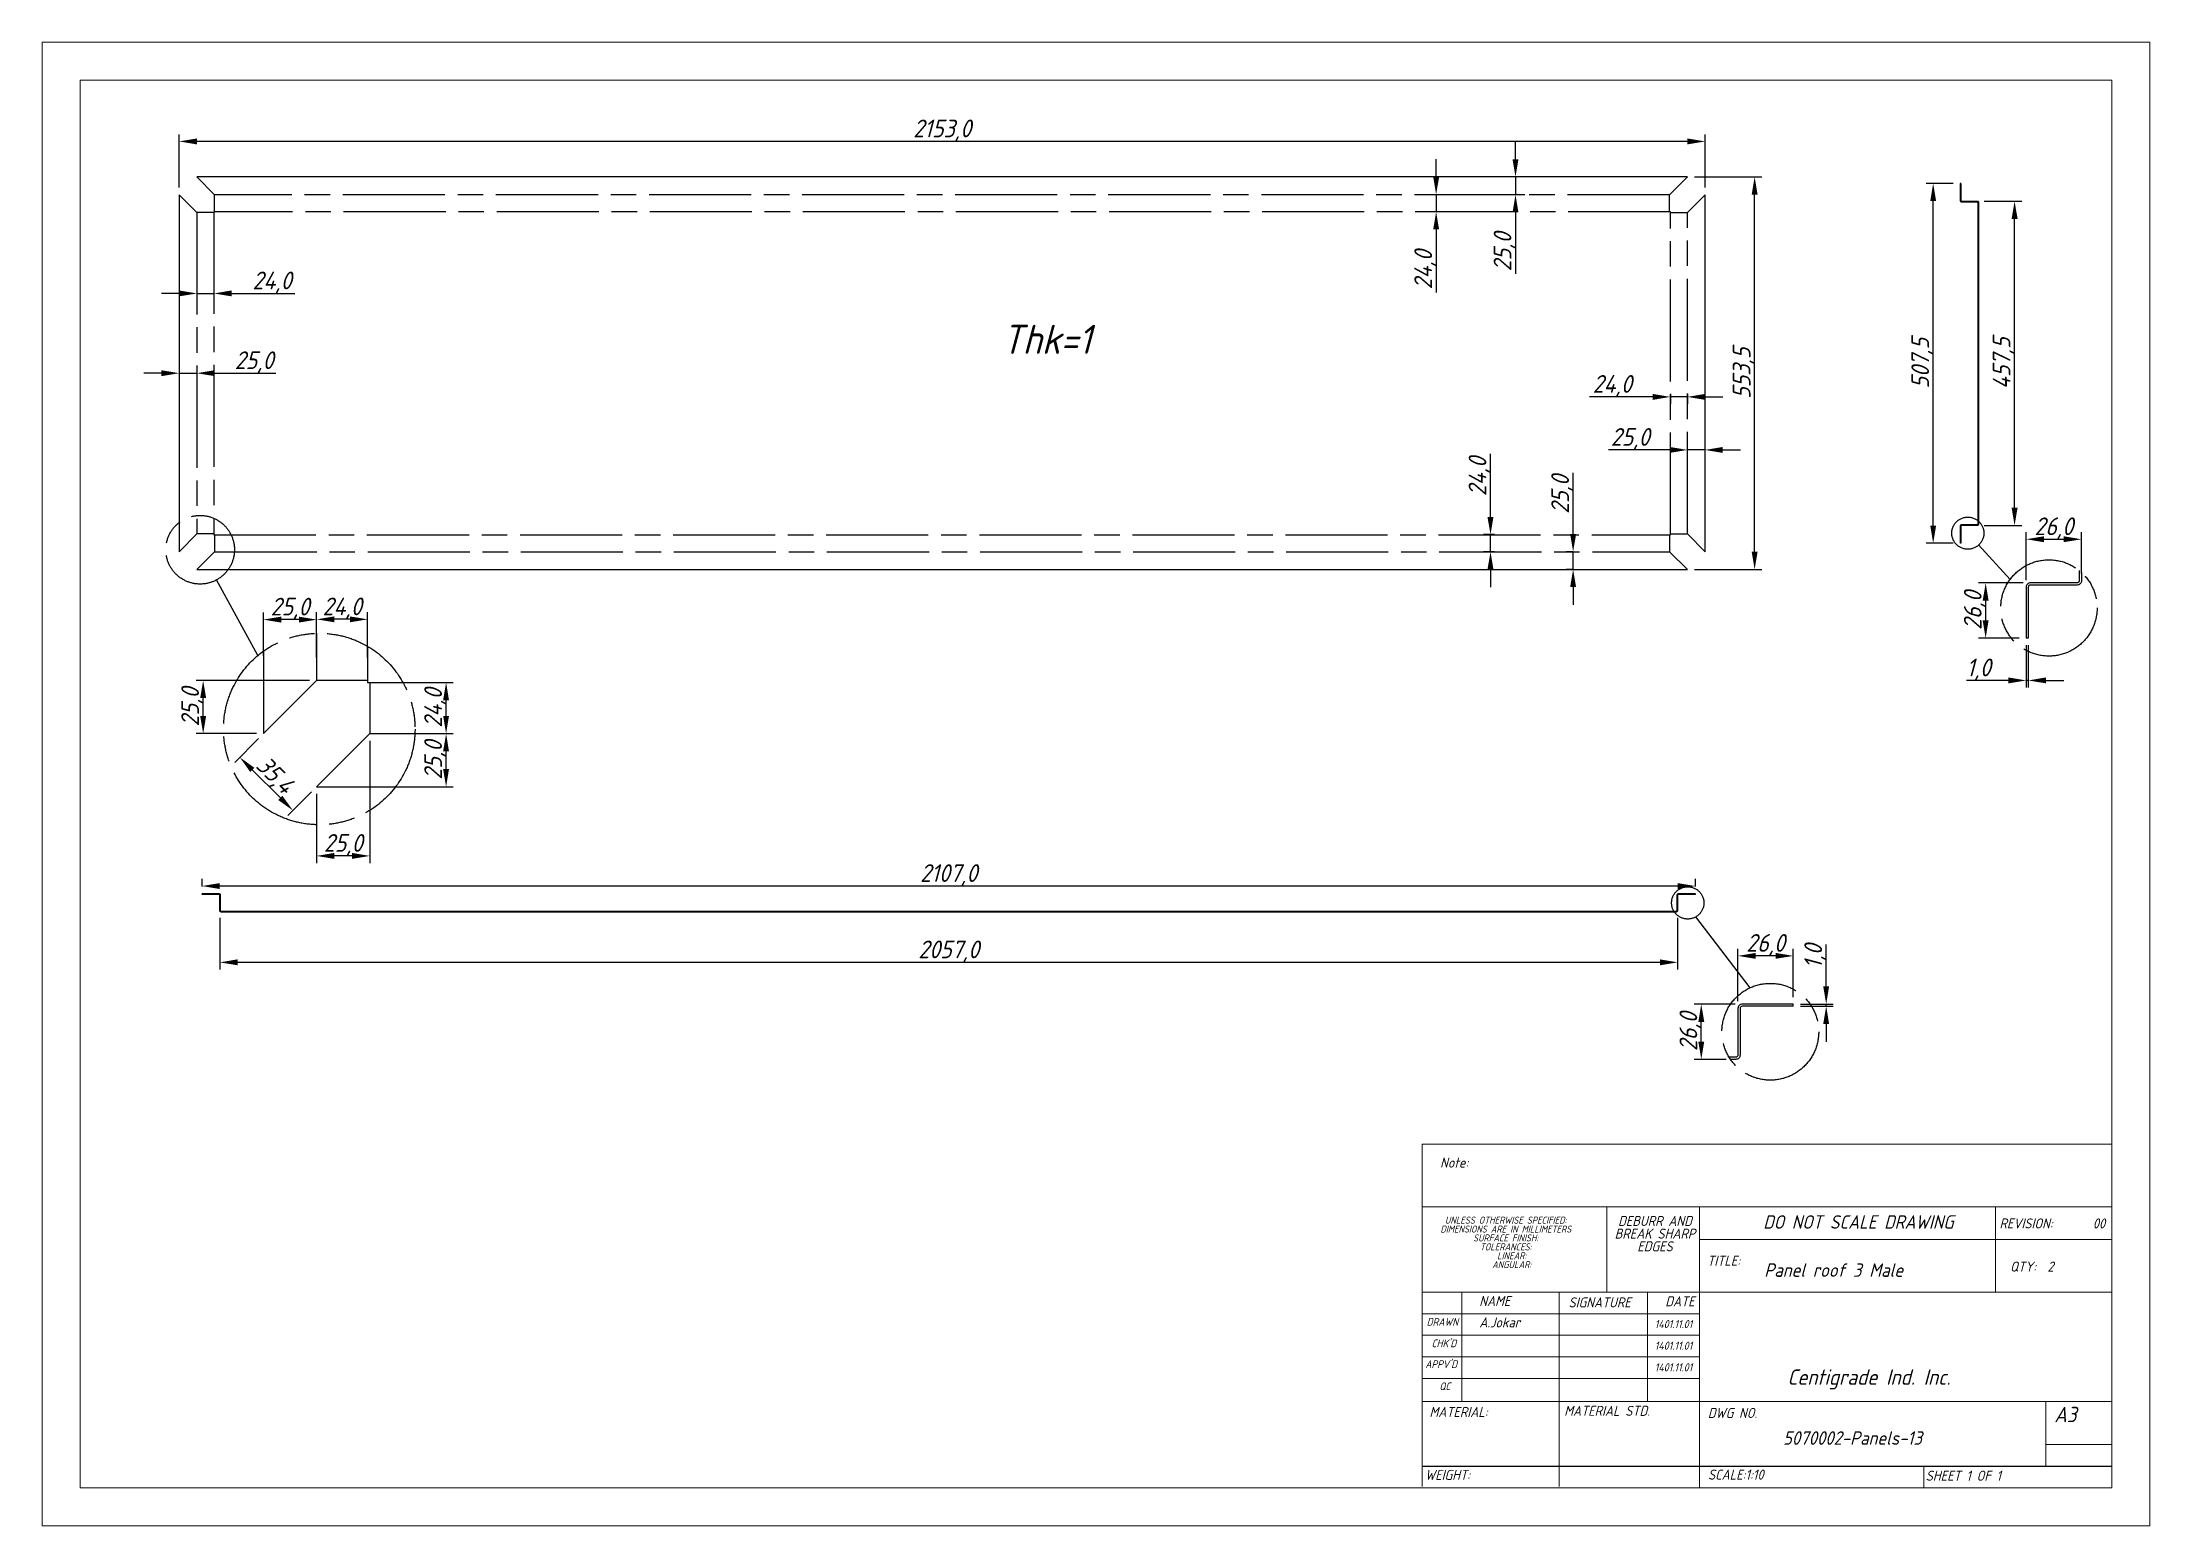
# Model space of a CAD drawing. Header units: inches. Extents: x 18597 to 101525, y -10106 to 51.
# Drawn here: x 57387 to 60361, y -2449 to -357 of the extents above; entities that cross this region are included whole.
import ezdxf

# ---------------------------------------------------------------- set-up
doc = ezdxf.new("R2010")
doc.units = ezdxf.units.IN
doc.header["$LTSCALE"] = 6
doc.header["$MEASUREMENT"] = 0
doc.linetypes.add('ACAD_ISO08W100', pattern=[36, 24, -3, 6, -3])
doc.linetypes.add('SLD-Solid', pattern=[0])
doc.styles.add('GENISO', font='geniso.shx', dxfattribs={"oblique": 15})
doc.dimstyles.new('Scale', dxfattribs={"dimscale": 10, "dimtxt": 2.5, "dimasz": 2.5, "dimexe": 1, "dimexo": 1, "dimgap": 0.1, "dimtad": 1, "dimdec": 1, "dimzin": 0, "dimtxsty": 'GENISO', "dimcen": 2.5, "dimclrd": 1, "dimclre": 1, "dimclrt": 256, "dimadec": 0, "dimazin": 0, "dimtfac": 1, "dimtdec": 1, "dimtmove": 0, "dimatfit": 3, "dimfxl": 1, "dimtzin": 0, "dimlwd": -1, "dimlwe": -1, "dimarcsym": 0})
doc.dimstyles.new('Scale 3', dxfattribs={"dimscale": 10, "dimtxt": 2.5, "dimasz": 2.5, "dimexe": 1, "dimexo": 1, "dimgap": 0.1, "dimtad": 1, "dimdec": 1, "dimlfac": 0.333333, "dimzin": 0, "dimtxsty": 'GENISO', "dimcen": 2.5, "dimclrd": 1, "dimclre": 1, "dimclrt": 256, "dimadec": 0, "dimazin": 0, "dimtfac": 1, "dimtdec": 1, "dimtmove": 0, "dimatfit": 3, "dimfxl": 1, "dimtzin": 0, "dimlwd": -1, "dimlwe": -1, "dimarcsym": 0})

msp = doc.modelspace()

# ---------------------------------------------------------------- texts
at = {"style": 'GENISO', "oblique": 15}
msp.add_text('Thk=1', height=40.989, dxfattribs=at).set_placement((58740.83, -796.29))
at = {"attachment_point": 5, "style": 'GENISO'}
for s, insert, char_height in [('Note:', (59378.99, -1936.95), 14.129), ('UNLESS OTHERWISE SPECIFIED:', (59451.81, -2018.12), 9.8901), ('DEBURR AND', (59662.26, -2019.2), 14.129), ('DO NOT SCALE DRAWING', (59949.29, -2020.68), 19.0193), ('REVISION:       00', (60222.92, -2022.7), 14.1286), ('DIMENSIONS ARE IN MILLIMETERS', (59451.81, -2030.67), 9.8901), ('SURFACE FINISH:', (59451.81, -2043.21), 9.8901), ('TOLERANCES:', (59451.81, -2055.75), 9.8901), ('BREAK SHARP', (59662.26, -2037.12), 14.1286), ('EDGES', (59662.26, -2055.03), 14.129), ('ANGULAR:', (59460.27, -2080.83), 9.89), ('LINEAR:', (59460.27, -2068.29), 9.89), ('TITLE:', (59759.22, -2075.27), 14.129), ('Panel roof 3 Male', (59914.44, -2088.52), 19.0193), ('QTY:  2', (60194.09, -2083.6), 14.129), ('NAME', (59436.28, -2132.09), 14.129), ('SIGNATURE', (59584.21, -2134.11), 14.129), ('DATE', (59697.51, -2132.54), 14.129), ('DRAWN', (59362.37, -2161.59), 10.868), ('A.Jokar', (59443.2, -2162.33), 14.129), ('1401.11.01', (59688.38, -2164.72), 11.303), ("CHK'D", (59364.49, -2191.85), 10.868), ('1401.11.01', (59688.38, -2195.18), 11.303), ("APPV'D", (59360.64, -2221.2), 10.868), ('1401.11.01', (59688.38, -2225.64), 11.303), ('Centigrade Ind. Inc.', (59964.16, -2242.68), 21.7364), ('QC', (59365.82, -2252.38), 10.868), ('MATERIAL:', (59385.18, -2288.62), 14.129), ('MATERIAL STD.', (59594.62, -2287.02), 14.1286), ('DWG NO.', (59771.66, -2289.98), 14.129), ('A3', (60241.38, -2292.22), 21.736), ('5070002-Panels-13', (59941, -2325.35), 19.0193), ('WEIGHT:', (59369.64, -2377.35), 14.129), ('SCALE:1:10', (59776.35, -2377.02), 14.129), ('SHEET 1 OF 1', (60097.42, -2378.52), 14.1286)]:
    msp.add_mtext(s, dxfattribs=dict(at, insert=insert, char_height=char_height))

# ---------------------------------------------------------------- blocks, each defined once
blk = doc.blocks.new('*D227')
at = {"color": 1, "transparency": 16777216}
for p, q in [((60182, -1119.3), (60118.9, -1119.3)), ((60128.9, -1172.3), (60128.9, -1144.3)), ((60176, -1197.3), (60118.9, -1197.3))]:
    blk.add_line(p, q, dxfattribs=at)
for points in [[(60124.7, -1144.3), (60133, -1144.3), (60128.9, -1119.3)], [(60124.7, -1172.3), (60133, -1172.3), (60128.9, -1197.3)]]:
    blk.add_solid(points, dxfattribs=at)
at = {"layer": 'Defpoints', "color": 0, "transparency": 16777216}
for p in [(60128.9, -1119.3), (60192, -1119.3), (60186, -1197.3)]:
    blk.add_point(p, dxfattribs=at)
at = {"transparency": 16777216, "insert": (60113.5, -1158.3), "char_height": 25, "attachment_point": 5, "rotation": 90, "style": 'GENISO'}
blk.add_mtext('26,0', dxfattribs=at)
blk = doc.blocks.new('*D228')
at = {"color": 1, "transparency": 16777216}
for p, q in [((60186, -1115.3), (60186, -1047.8)), ((60211, -1057.8), (60239, -1057.8)), ((60264, -1106.3), (60264, -1047.8))]:
    blk.add_line(p, q, dxfattribs=at)
for points in [[(60211, -1053.6), (60211, -1061.9), (60186, -1057.8)], [(60239, -1053.6), (60239, -1061.9), (60264, -1057.8)]]:
    blk.add_solid(points, dxfattribs=at)
at = {"layer": 'Defpoints', "color": 0, "transparency": 16777216}
for p in [(60264, -1057.8), (60186, -1125.3), (60264, -1116.3)]:
    blk.add_point(p, dxfattribs=at)
at = {"transparency": 16777216, "insert": (60225, -1042.4), "char_height": 25, "attachment_point": 5, "style": 'GENISO'}
blk.add_mtext('26,0', dxfattribs=at)
blk = doc.blocks.new('*D229')
at = {"color": 1, "transparency": 16777216}
for p, q in [((60186, -1207.3), (60186, -1266.9)), ((60189, -1207.3), (60189, -1266.9)), ((60161, -1256.9), (60101.7, -1256.9)), ((60189, -1256.9), (60186, -1256.9)), ((60214, -1256.9), (60239, -1256.9))]:
    blk.add_line(p, q, dxfattribs=at)
for points in [[(60161, -1252.7), (60161, -1261), (60186, -1256.9)], [(60214, -1252.7), (60214, -1261), (60189, -1256.9)]]:
    blk.add_solid(points, dxfattribs=at)
at = {"layer": 'Defpoints', "color": 0, "transparency": 16777216}
for p in [(60186, -1197.3), (60189, -1197.3), (60186, -1256.9)]:
    blk.add_point(p, dxfattribs=at)
at = {"transparency": 16777216, "insert": (60118.9, -1241.5), "char_height": 25, "attachment_point": 5, "style": 'GENISO'}
blk.add_mtext('1,0', dxfattribs=at)
blk = doc.blocks.new('*D230')
at = {"color": 1, "transparency": 16777216}
for p, q in [((59779.4, -1709.4), (59779.4, -1635.4)), ((59857.4, -1703.4), (59857.4, -1635.4)), ((59832.4, -1645.4), (59804.4, -1645.4))]:
    blk.add_line(p, q, dxfattribs=at)
for points in [[(59804.4, -1641.2), (59804.4, -1649.5), (59779.4, -1645.4)], [(59832.4, -1641.2), (59832.4, -1649.5), (59857.4, -1645.4)]]:
    blk.add_solid(points, dxfattribs=at)
at = {"layer": 'Defpoints', "color": 0, "transparency": 16777216}
for p in [(59779.4, -1645.4), (59779.4, -1719.4), (59857.4, -1713.4)]:
    blk.add_point(p, dxfattribs=at)
at = {"transparency": 16777216, "insert": (59818.4, -1630), "char_height": 25, "attachment_point": 5, "style": 'GENISO'}
blk.add_mtext('26,0', dxfattribs=at)
blk = doc.blocks.new('*D231')
at = {"color": 1, "transparency": 16777216}
for p, q in [((59775.4, -1713.4), (59717.6, -1713.4)), ((59727.6, -1766.4), (59727.6, -1738.4)), ((59762.7, -1791.4), (59717.6, -1791.4))]:
    blk.add_line(p, q, dxfattribs=at)
for points in [[(59723.5, -1738.4), (59731.8, -1738.4), (59727.6, -1713.4)], [(59723.5, -1766.4), (59731.8, -1766.4), (59727.6, -1791.4)]]:
    blk.add_solid(points, dxfattribs=at)
at = {"layer": 'Defpoints', "color": 0, "transparency": 16777216}
for p in [(59727.6, -1713.4), (59785.4, -1713.4), (59772.7, -1791.4)]:
    blk.add_point(p, dxfattribs=at)
at = {"transparency": 16777216, "insert": (59712.3, -1752.4), "char_height": 25, "attachment_point": 5, "rotation": 90, "style": 'GENISO'}
blk.add_mtext('26,0', dxfattribs=at)
blk = doc.blocks.new('*D232')
at = {"color": 1, "transparency": 16777216}
for p, q in [((59903.9, -1688.4), (59903.9, -1629.1)), ((59867.4, -1713.4), (59913.9, -1713.4)), ((59867.4, -1716.4), (59913.9, -1716.4)), ((59903.9, -1716.4), (59903.9, -1713.4)), ((59903.9, -1741.4), (59903.9, -1766.4))]:
    blk.add_line(p, q, dxfattribs=at)
for points in [[(59899.7, -1688.4), (59908, -1688.4), (59903.9, -1713.4)], [(59899.7, -1741.4), (59908, -1741.4), (59903.9, -1716.4)]]:
    blk.add_solid(points, dxfattribs=at)
at = {"layer": 'Defpoints', "color": 0, "transparency": 16777216}
for p in [(59857.4, -1713.4), (59857.4, -1716.4), (59903.9, -1713.4)]:
    blk.add_point(p, dxfattribs=at)
at = {"transparency": 16777216, "insert": (59888.5, -1646.2), "char_height": 25, "attachment_point": 5, "rotation": 90, "style": 'GENISO'}
blk.add_mtext('1,0', dxfattribs=at)
blk = doc.blocks.new('*D233')
at = {"color": 1, "transparency": 16777216}
for p, q in [((57637.3, -1591.6), (57637.3, -1664.5)), ((59694.3, -1591.6), (59694.3, -1664.5)), ((59669.3, -1654.5), (57662.3, -1654.5))]:
    blk.add_line(p, q, dxfattribs=at)
for points in [[(57662.3, -1650.3), (57662.3, -1658.6), (57637.3, -1654.5)], [(59669.3, -1650.3), (59669.3, -1658.6), (59694.3, -1654.5)]]:
    blk.add_solid(points, dxfattribs=at)
at = {"layer": 'Defpoints', "color": 0, "transparency": 16777216}
for p in [(57637.3, -1581.6), (59694.3, -1581.6), (57637.3, -1654.5)]:
    blk.add_point(p, dxfattribs=at)
at = {"transparency": 16777216, "insert": (58665.8, -1639.1), "char_height": 25, "attachment_point": 5, "style": 'GENISO'}
blk.add_mtext('2057,0', dxfattribs=at)
blk = doc.blocks.new('*D234')
at = {"color": 1, "transparency": 16777216}
for p, q in [((60127, -580.9), (60179.7, -580.9)), ((60169.7, -1013.4), (60169.7, -605.9)), ((60127, -1038.4), (60179.7, -1038.4))]:
    blk.add_line(p, q, dxfattribs=at)
for points in [[(60165.5, -605.9), (60173.9, -605.9), (60169.7, -580.9)], [(60165.5, -1013.4), (60173.9, -1013.4), (60169.7, -1038.4)]]:
    blk.add_solid(points, dxfattribs=at)
at = {"layer": 'Defpoints', "color": 0, "transparency": 16777216}
for p in [(60117, -580.9), (60169.7, -580.9), (60117, -1038.4)]:
    blk.add_point(p, dxfattribs=at)
at = {"transparency": 16777216, "insert": (60154.3, -809.6), "char_height": 25, "attachment_point": 5, "rotation": 90, "style": 'GENISO'}
blk.add_mtext('457,5', dxfattribs=at)
blk = doc.blocks.new('*D235')
at = {"color": 1, "transparency": 16777216}
for p, q in [((60083, -555.9), (60044.8, -555.9)), ((60054.8, -1038.4), (60054.8, -580.9)), ((60083, -1063.4), (60044.8, -1063.4))]:
    blk.add_line(p, q, dxfattribs=at)
for points in [[(60050.7, -580.9), (60059, -580.9), (60054.8, -555.9)], [(60050.7, -1038.4), (60059, -1038.4), (60054.8, -1063.4)]]:
    blk.add_solid(points, dxfattribs=at)
at = {"layer": 'Defpoints', "color": 0, "transparency": 16777216}
for p in [(60054.8, -555.9), (60093, -555.9), (60093, -1063.4)]:
    blk.add_point(p, dxfattribs=at)
at = {"transparency": 16777216, "insert": (60039.5, -809.6), "char_height": 25, "attachment_point": 5, "rotation": 90, "style": 'GENISO'}
blk.add_mtext('507,5', dxfattribs=at)
blk = doc.blocks.new('*D236')
at = {"color": 1, "transparency": 16777216}
for p, q in [((57612.3, -1547.6), (57612.3, -1536.9)), ((59719.3, -1547.6), (59719.3, -1536.9)), ((59694.3, -1546.9), (57637.3, -1546.9))]:
    blk.add_line(p, q, dxfattribs=at)
for points in [[(57637.3, -1542.7), (57637.3, -1551.1), (57612.3, -1546.9)], [(59694.3, -1542.7), (59694.3, -1551.1), (59719.3, -1546.9)]]:
    blk.add_solid(points, dxfattribs=at)
at = {"layer": 'Defpoints', "color": 0, "transparency": 16777216}
for p in [(57612.3, -1546.9), (57612.3, -1557.6), (59719.3, -1557.6)]:
    blk.add_point(p, dxfattribs=at)
at = {"transparency": 16777216, "insert": (58665.8, -1531.5), "char_height": 25, "attachment_point": 5, "style": 'GENISO'}
blk.add_mtext('2107,0', dxfattribs=at)
blk = doc.blocks.new('*D242')
at = {"color": 1, "transparency": 16777216}
for p, q in [((57890.7, -1331.9), (57966.6, -1331.9)), ((57956.6, -1381.9), (57956.6, -1356.9)), ((57886.2, -1406.9), (57966.6, -1406.9))]:
    blk.add_line(p, q, dxfattribs=at)
for points in [[(57952.4, -1356.9), (57960.7, -1356.9), (57956.6, -1331.9)], [(57952.4, -1381.9), (57960.7, -1381.9), (57956.6, -1406.9)]]:
    blk.add_solid(points, dxfattribs=at)
at = {"layer": 'Defpoints', "color": 0, "transparency": 16777216}
for p in [(57880.7, -1331.9), (57956.6, -1331.9), (57876.2, -1406.9)]:
    blk.add_point(p, dxfattribs=at)
at = {"transparency": 16777216, "insert": (57941.2, -1369.4), "char_height": 25, "attachment_point": 5, "rotation": 90, "style": 'GENISO'}
blk.add_mtext('25,0', dxfattribs=at)
blk = doc.blocks.new('*D243')
at = {"color": 1, "transparency": 16777216}
for p, q in [((57698.9, -1222.1), (57698.9, -1161.1)), ((57748.9, -1171.1), (57723.9, -1171.1)), ((57773.9, -1180.4), (57773.9, -1161.1))]:
    blk.add_line(p, q, dxfattribs=at)
for points in [[(57723.9, -1166.9), (57723.9, -1175.3), (57698.9, -1171.1)], [(57748.9, -1166.9), (57748.9, -1175.3), (57773.9, -1171.1)]]:
    blk.add_solid(points, dxfattribs=at)
at = {"layer": 'Defpoints', "color": 0, "transparency": 16777216}
for p in [(57698.9, -1171.1), (57773.9, -1190.4), (57698.9, -1232.1)]:
    blk.add_point(p, dxfattribs=at)
at = {"transparency": 16777216, "insert": (57736.4, -1155.7), "char_height": 25, "attachment_point": 5, "style": 'GENISO'}
blk.add_mtext('25,0', dxfattribs=at)
blk = doc.blocks.new('*D244')
at = {"color": 1, "transparency": 16777216}
for p, q in [((57773.9, -1224.4), (57773.9, -1160.7)), ((57820.9, -1170.7), (57798.9, -1170.7)), ((57845.9, -1224.4), (57845.9, -1160.7))]:
    blk.add_line(p, q, dxfattribs=at)
for points in [[(57798.9, -1166.6), (57798.9, -1174.9), (57773.9, -1170.7)], [(57820.9, -1166.6), (57820.9, -1174.9), (57845.9, -1170.7)]]:
    blk.add_solid(points, dxfattribs=at)
at = {"layer": 'Defpoints', "color": 0, "transparency": 16777216}
for p in [(57773.9, -1170.7), (57773.9, -1234.4), (57845.9, -1234.4)]:
    blk.add_point(p, dxfattribs=at)
at = {"transparency": 16777216, "insert": (57809.9, -1155.4), "char_height": 25, "attachment_point": 5, "style": 'GENISO'}
blk.add_mtext('24,0', dxfattribs=at)
blk = doc.blocks.new('*D245')
at = {"color": 1, "transparency": 16777216}
for p, q in [((57878.1, -1259.9), (57966.6, -1259.9)), ((57956.6, -1306.9), (57956.6, -1284.9)), ((57878.1, -1331.9), (57966.6, -1331.9))]:
    blk.add_line(p, q, dxfattribs=at)
for points in [[(57952.4, -1284.9), (57960.7, -1284.9), (57956.6, -1259.9)], [(57952.4, -1306.9), (57960.7, -1306.9), (57956.6, -1331.9)]]:
    blk.add_solid(points, dxfattribs=at)
at = {"layer": 'Defpoints', "color": 0, "transparency": 16777216}
for p in [(57868.1, -1259.9), (57956.6, -1259.9), (57868.1, -1331.9)]:
    blk.add_point(p, dxfattribs=at)
at = {"transparency": 16777216, "insert": (57941.2, -1295.9), "char_height": 25, "attachment_point": 5, "rotation": 90, "style": 'GENISO'}
blk.add_mtext('24,0', dxfattribs=at)
blk = doc.blocks.new('*D246')
at = {"color": 1, "transparency": 16777216}
for p, q in [((57691.8, -1339), (57658.4, -1372.4)), ((57722.8, -1422.7), (57683.1, -1383)), ((57766.8, -1414), (57733.4, -1447.4))]:
    blk.add_line(p, q, dxfattribs=at)
for points in [[(57686.1, -1380.1), (57680.2, -1386), (57665.5, -1365.3)], [(57725.7, -1419.7), (57719.8, -1425.6), (57740.5, -1440.3)]]:
    blk.add_solid(points, dxfattribs=at)
at = {"layer": 'Defpoints', "color": 0, "transparency": 16777216}
for p in [(57698.9, -1331.9), (57665.5, -1365.3), (57773.9, -1406.9)]:
    blk.add_point(p, dxfattribs=at)
at = {"transparency": 16777216, "insert": (57713.8, -1392), "char_height": 25, "attachment_point": 5, "rotation": 315, "style": 'GENISO'}
blk.add_mtext('35,4', dxfattribs=at)
blk = doc.blocks.new('*D247')
at = {"color": 1, "transparency": 16777216}
for p, q in [((57763.9, -1256.9), (57603.8, -1256.9)), ((57613.8, -1306.9), (57613.8, -1281.9)), ((57688.9, -1331.9), (57603.8, -1331.9))]:
    blk.add_line(p, q, dxfattribs=at)
for points in [[(57609.6, -1281.9), (57618, -1281.9), (57613.8, -1256.9)], [(57609.6, -1306.9), (57618, -1306.9), (57613.8, -1331.9)]]:
    blk.add_solid(points, dxfattribs=at)
at = {"layer": 'Defpoints', "color": 0, "transparency": 16777216}
for p in [(57613.8, -1256.9), (57773.9, -1256.9), (57698.9, -1331.9)]:
    blk.add_point(p, dxfattribs=at)
at = {"transparency": 16777216, "insert": (57598.4, -1294.4), "char_height": 25, "attachment_point": 5, "rotation": 90, "style": 'GENISO'}
blk.add_mtext('25,0', dxfattribs=at)
blk = doc.blocks.new('*D248')
at = {"color": 1, "transparency": 16777216}
for p, q in [((57848.9, -1341.9), (57848.9, -1514.4)), ((57773.9, -1416.9), (57773.9, -1514.4)), ((57823.9, -1504.4), (57798.9, -1504.4))]:
    blk.add_line(p, q, dxfattribs=at)
for points in [[(57798.9, -1500.2), (57798.9, -1508.6), (57773.9, -1504.4)], [(57823.9, -1500.2), (57823.9, -1508.6), (57848.9, -1504.4)]]:
    blk.add_solid(points, dxfattribs=at)
at = {"layer": 'Defpoints', "color": 0, "transparency": 16777216}
for p in [(57848.9, -1331.9), (57773.9, -1406.9), (57773.9, -1504.4)]:
    blk.add_point(p, dxfattribs=at)
at = {"transparency": 16777216, "insert": (57811.4, -1489), "char_height": 25, "attachment_point": 5, "style": 'GENISO'}
blk.add_mtext('25,0', dxfattribs=at)
blk = doc.blocks.new('*D249')
at = {"color": 1, "transparency": 16777216}
for p, q in [((57580, -561.8), (57580, -486.7)), ((59708, -496.7), (57605, -496.7)), ((59733, -561.8), (59733, -486.7))]:
    blk.add_line(p, q, dxfattribs=at)
for points in [[(57605, -492.5), (57605, -500.9), (57580, -496.7)], [(59708, -492.5), (59708, -500.9), (59733, -496.7)]]:
    blk.add_solid(points, dxfattribs=at)
at = {"layer": 'Defpoints', "color": 0, "transparency": 16777216}
for p in [(57580, -496.7), (57580, -571.8), (59733, -571.8)]:
    blk.add_point(p, dxfattribs=at)
at = {"transparency": 16777216, "insert": (58656.5, -481.3), "char_height": 25, "attachment_point": 5, "style": 'GENISO'}
blk.add_mtext('2153,0', dxfattribs=at)
blk = doc.blocks.new('*D250')
at = {"color": 1, "transparency": 16777216}
for p, q in [((59718, -546.8), (59812.9, -546.8)), ((59802.9, -1075.3), (59802.9, -571.8)), ((59718, -1100.3), (59812.9, -1100.3))]:
    blk.add_line(p, q, dxfattribs=at)
for points in [[(59798.7, -571.8), (59807.1, -571.8), (59802.9, -546.8)], [(59798.7, -1075.3), (59807.1, -1075.3), (59802.9, -1100.3)]]:
    blk.add_solid(points, dxfattribs=at)
at = {"layer": 'Defpoints', "color": 0, "transparency": 16777216}
for p in [(59708, -546.8), (59802.9, -546.8), (59708, -1100.3)]:
    blk.add_point(p, dxfattribs=at)
at = {"transparency": 16777216, "insert": (59787.5, -823.6), "char_height": 25, "attachment_point": 5, "rotation": 90, "style": 'GENISO'}
blk.add_mtext('553,5', dxfattribs=at)
blk = doc.blocks.new('*D251')
at = {"color": 1, "transparency": 16777216}
for p, q in [((59546.8, -1050.3), (59546.8, -963.9)), ((59546.9, -1075.3), (59536.8, -1075.3)), ((59546.9, -1100.3), (59536.8, -1100.3)), ((59546.8, -1100.3), (59546.8, -1075.3)), ((59546.8, -1125.3), (59546.8, -1150.3))]:
    blk.add_line(p, q, dxfattribs=at)
for points in [[(59542.6, -1050.3), (59551, -1050.3), (59546.8, -1075.3)], [(59542.6, -1125.3), (59551, -1125.3), (59546.8, -1100.3)]]:
    blk.add_solid(points, dxfattribs=at)
at = {"layer": 'Defpoints', "color": 0, "transparency": 16777216}
for p in [(59546.8, -1075.3), (59556.9, -1075.3), (59556.9, -1100.3)]:
    blk.add_point(p, dxfattribs=at)
at = {"transparency": 16777216, "insert": (59531.4, -994.6), "char_height": 25, "attachment_point": 5, "rotation": 90, "style": 'GENISO'}
blk.add_mtext('25,0', dxfattribs=at)
blk = doc.blocks.new('*D252')
at = {"color": 1, "transparency": 16777216}
for p, q in [((59430.2, -1026.3), (59430.2, -937.4)), ((59435.7, -1051.3), (59420.2, -1051.3)), ((59430.2, -1075.3), (59430.2, -1051.3)), ((59435.7, -1075.3), (59420.2, -1075.3)), ((59430.2, -1100.3), (59430.2, -1125.3))]:
    blk.add_line(p, q, dxfattribs=at)
for points in [[(59426, -1026.3), (59434.4, -1026.3), (59430.2, -1051.3)], [(59426, -1100.3), (59434.4, -1100.3), (59430.2, -1075.3)]]:
    blk.add_solid(points, dxfattribs=at)
at = {"layer": 'Defpoints', "color": 0, "transparency": 16777216}
for p in [(59430.2, -1051.3), (59445.7, -1051.3), (59445.7, -1075.3)]:
    blk.add_point(p, dxfattribs=at)
at = {"transparency": 16777216, "insert": (59414.8, -969.4), "char_height": 25, "attachment_point": 5, "rotation": 90, "style": 'GENISO'}
blk.add_mtext('24,0', dxfattribs=at)
blk = doc.blocks.new('*D253')
at = {"color": 1, "transparency": 16777216}
for p, q in [((59659, -857), (59570, -857)), ((59684, -852.7), (59684, -867)), ((59708, -857), (59684, -857)), ((59708, -852.7), (59708, -867)), ((59733, -857), (59758, -857))]:
    blk.add_line(p, q, dxfattribs=at)
for points in [[(59659, -852.8), (59659, -861.2), (59684, -857)], [(59733, -852.8), (59733, -861.2), (59708, -857)]]:
    blk.add_solid(points, dxfattribs=at)
at = {"layer": 'Defpoints', "color": 0, "transparency": 16777216}
for p in [(59684, -842.7), (59684, -857), (59708, -842.7)]:
    blk.add_point(p, dxfattribs=at)
at = {"transparency": 16777216, "insert": (59602, -841.6), "char_height": 25, "attachment_point": 5, "style": 'GENISO'}
blk.add_mtext('24,0', dxfattribs=at)
blk = doc.blocks.new('*D237')
at = {"color": 1, "transparency": 16777216}
for p, q in [((59708, -942.7), (59708, -921.8)), ((59733, -954.3), (59733, -921.8)), ((59683, -931.8), (59596.5, -931.8)), ((59733, -931.8), (59708, -931.8)), ((59758, -931.8), (59783, -931.8))]:
    blk.add_line(p, q, dxfattribs=at)
for points in [[(59683, -927.6), (59683, -936), (59708, -931.8)], [(59758, -927.6), (59758, -936), (59733, -931.8)]]:
    blk.add_solid(points, dxfattribs=at)
at = {"layer": 'Defpoints', "color": 0, "transparency": 16777216}
for p in [(59708, -931.8), (59708, -952.7), (59733, -964.3)]:
    blk.add_point(p, dxfattribs=at)
at = {"transparency": 16777216, "insert": (59627.3, -916.4), "char_height": 25, "attachment_point": 5, "style": 'GENISO'}
blk.add_mtext('25,0', dxfattribs=at)
blk = doc.blocks.new('*D238')
at = {"color": 1, "transparency": 16777216}
for p, q in [((59465.5, -521.8), (59465.5, -496.8)), ((59478.5, -546.8), (59455.5, -546.8)), ((59465.5, -546.8), (59465.5, -571.8)), ((59478.5, -571.8), (59455.5, -571.8)), ((59465.5, -596.8), (59465.5, -683.3))]:
    blk.add_line(p, q, dxfattribs=at)
for points in [[(59461.3, -521.8), (59469.7, -521.8), (59465.5, -546.8)], [(59461.3, -596.8), (59469.7, -596.8), (59465.5, -571.8)]]:
    blk.add_solid(points, dxfattribs=at)
at = {"layer": 'Defpoints', "color": 0, "transparency": 16777216}
for p in [(59488.5, -546.8), (59465.5, -571.8), (59488.5, -571.8)]:
    blk.add_point(p, dxfattribs=at)
at = {"transparency": 16777216, "insert": (59450.1, -652.6), "char_height": 25, "attachment_point": 5, "rotation": 90, "style": 'GENISO'}
blk.add_mtext('25,0', dxfattribs=at)
blk = doc.blocks.new('*D239')
at = {"color": 1, "transparency": 16777216}
for p, q in [((59353.5, -546.8), (59353.5, -521.8)), ((59345.1, -571.8), (59343.5, -571.8)), ((59353.5, -571.8), (59353.5, -595.8)), ((59345.1, -595.8), (59343.5, -595.8)), ((59353.5, -620.8), (59353.5, -709.8))]:
    blk.add_line(p, q, dxfattribs=at)
for points in [[(59349.4, -546.8), (59357.7, -546.8), (59353.5, -571.8)], [(59349.4, -620.8), (59357.7, -620.8), (59353.5, -595.8)]]:
    blk.add_solid(points, dxfattribs=at)
at = {"layer": 'Defpoints', "color": 0, "transparency": 16777216}
for p in [(59355.1, -571.8), (59353.5, -595.8), (59355.1, -595.8)]:
    blk.add_point(p, dxfattribs=at)
at = {"transparency": 16777216, "insert": (59338.2, -677.8), "char_height": 25, "attachment_point": 5, "rotation": 90, "style": 'GENISO'}
blk.add_mtext('24,0', dxfattribs=at)
blk = doc.blocks.new('*D240')
at = {"color": 1, "transparency": 16777216}
for p, q in [((57580, -711.1), (57555, -711.1)), ((57605, -711.1), (57629, -711.1)), ((57654, -711.1), (57743, -711.1))]:
    blk.add_line(p, q, dxfattribs=at)
for points in [[(57580, -706.9), (57580, -715.2), (57605, -711.1)], [(57654, -706.9), (57654, -715.2), (57629, -711.1)]]:
    blk.add_solid(points, dxfattribs=at)
at = {"layer": 'Defpoints', "color": 0, "transparency": 16777216}
for p in [(57605, -711.1), (57629, -711.1), (57629, -711.1)]:
    blk.add_point(p, dxfattribs=at)
at = {"transparency": 16777216, "insert": (57711, -695.7), "char_height": 25, "attachment_point": 5, "style": 'GENISO'}
blk.add_mtext('24,0', dxfattribs=at)
blk = doc.blocks.new('*D241')
at = {"color": 1, "transparency": 16777216}
for p, q in [((57555, -823.6), (57530, -823.6)), ((57580, -823.6), (57605, -823.6)), ((57630, -823.6), (57716.5, -823.6))]:
    blk.add_line(p, q, dxfattribs=at)
for points in [[(57555, -819.4), (57555, -827.7), (57580, -823.6)], [(57630, -819.4), (57630, -827.7), (57605, -823.6)]]:
    blk.add_solid(points, dxfattribs=at)
at = {"layer": 'Defpoints', "color": 0, "transparency": 16777216}
for p in [(57580, -823.6), (57605, -823.6), (57605, -823.6)]:
    blk.add_point(p, dxfattribs=at)
at = {"transparency": 16777216, "insert": (57685.7, -808.2), "char_height": 25, "attachment_point": 5, "style": 'GENISO'}
blk.add_mtext('25,0', dxfattribs=at)

# ---------------------------------------------------------------- dimensions: what is measured, and where the dimension line sits
for base, p1, p2, dimstyle, picture, middle in [((57579.99, -496.69), (59732.99, -571.83), (57579.99, -571.83), 'Scale', '*D249', (58656.49, -481.32)), ((57628.99, -711.07), (57604.99, -711.07), (57628.99, -711.07), 'Scale', '*D240', (57710.98, -695.69)), ((57604.99, -823.58), (57579.99, -823.58), (57604.99, -823.58), 'Scale', '*D241', (57685.73, -808.2)), ((59683.99, -856.99), (59707.99, -842.74), (59683.99, -842.74), 'Scale', '*D253', (59602.01, -841.61)), ((59707.99, -931.81), (59732.99, -964.25), (59707.99, -952.72), 'Scale', '*D237', (59627.26, -916.44)), ((60264, -1057.76), (60186, -1125.35), (60264, -1116.35), 'Scale 3', '*D228', (60225, -1042.38)), ((57698.87, -1171.1), (57773.87, -1190.37), (57698.87, -1232.09), 'Scale 3', '*D243', (57736.37, -1155.73)), ((57773.87, -1170.74), (57845.87, -1234.37), (57773.87, -1234.37), 'Scale 3', '*D244', (57809.87, -1155.36)), ((60186, -1256.86), (60189, -1197.35), (60186, -1197.35), 'Scale 3', '*D229', (60118.86, -1241.48)), ((57773.87, -1504.39), (57848.87, -1331.93), (57773.87, -1406.93), 'Scale 3', '*D248', (57811.37, -1489.01)), ((57612.29, -1546.89), (59719.29, -1557.63), (57612.29, -1557.63), 'Scale', '*D236', (58665.79, -1531.51)), ((57637.29, -1654.48), (59694.29, -1581.63), (57637.29, -1581.63), 'Scale', '*D233', (58665.79, -1639.1)), ((59779.35, -1645.37), (59857.35, -1713.39), (59779.35, -1719.39), 'Scale 3', '*D230', (59818.35, -1630))]:
    dim = msp.add_linear_dim(base=base, p1=p1, p2=p2, dimstyle=dimstyle)
    dim.commit()
    dim.dimension.update_dxf_attribs({"geometry": picture, "text_midpoint": middle})
for base, p1, p2, dimstyle, picture, middle in [((59465.49, -571.83), (59488.5, -546.83), (59488.5, -571.83), 'Scale', '*D238', (59450.11, -652.56)), ((59353.53, -595.83), (59355.07, -571.83), (59355.07, -595.83), 'Scale', '*D239', (59338.16, -677.81)), ((59802.9, -546.83), (59707.99, -1100.33), (59707.99, -546.83), 'Scale', '*D250', (59787.52, -823.58)), ((60054.84, -555.89), (60092.96, -1063.39), (60092.96, -555.89), 'Scale', '*D235', (60039.47, -809.64)), ((60169.71, -580.89), (60116.96, -1038.39), (60116.96, -580.89), 'Scale', '*D234', (60154.34, -809.64)), ((59430.2, -1051.33), (59445.67, -1075.33), (59445.67, -1051.33), 'Scale', '*D252', (59414.82, -969.35)), ((59546.8, -1075.33), (59556.91, -1100.33), (59556.91, -1075.33), 'Scale', '*D251', (59531.42, -994.6)), ((60128.87, -1119.35), (60186, -1197.35), (60192, -1119.35), 'Scale 3', '*D227', (60113.49, -1158.35)), ((57613.81, -1256.93), (57698.87, -1331.93), (57773.87, -1256.93), 'Scale 3', '*D247', (57598.43, -1294.43)), ((57956.56, -1259.93), (57868.12, -1331.93), (57868.12, -1259.93), 'Scale 3', '*D245', (57941.18, -1295.93)), ((57956.56, -1331.93), (57876.21, -1406.93), (57880.72, -1331.93), 'Scale 3', '*D242', (57941.18, -1369.43)), ((59903.86, -1713.39), (59857.35, -1716.39), (59857.35, -1713.39), 'Scale 3', '*D232', (59888.48, -1646.25)), ((59727.63, -1713.39), (59772.67, -1791.39), (59785.35, -1713.39), 'Scale 3', '*D231', (59712.26, -1752.39))]:
    dim = msp.add_linear_dim(base=base, p1=p1, p2=p2, angle=90, dimstyle=dimstyle)
    dim.commit()
    dim.dimension.update_dxf_attribs({"geometry": picture, "text_midpoint": middle})
dim = msp.add_aligned_dim(p1=(57773.87, -1406.93), p2=(57698.87, -1331.93), distance=47.25, dimstyle='Scale 3')
dim.commit()
dim.dimension.update_dxf_attribs({"geometry": '*D246', "text_midpoint": (57713.84, -1391.97)})

# ---------------------------------------------------------------- linework, layer by layer
for p, q in [((57629.99, -571.83), (57604.99, -546.83)), ((59682.99, -571.83), (59707.99, -546.83)), ((60093.96, -555.89), (60092.96, -555.89)), ((57604.99, -596.83), (57579.99, -571.83)), ((57629.99, -595.83), (57629.99, -571.83)), ((59682.99, -595.83), (59682.99, -571.83)), ((59707.99, -596.83), (59732.99, -571.83)), ((57628.99, -596.83), (57604.99, -596.83)), ((59683.99, -596.83), (59707.99, -596.83)), ((57604.99, -1050.33), (57579.99, -1075.33)), ((57628.99, -1050.33), (57604.99, -1050.33)), ((57629.99, -1051.33), (57629.99, -1075.33)), ((59682.99, -1051.33), (59682.99, -1075.33)), ((59683.99, -1050.33), (59707.99, -1050.33)), ((59707.99, -1050.33), (59732.99, -1075.33)), ((60093.96, -1063.39), (60092.96, -1063.39)), ((57629.99, -1075.33), (57604.99, -1100.33)), ((59682.99, -1075.33), (59707.99, -1100.33)), ((60189, -1197.35), (60186, -1197.35)), ((57773.87, -1256.93), (57698.87, -1331.93)), ((57845.87, -1256.93), (57773.87, -1256.93)), ((57848.87, -1259.93), (57848.87, -1331.93)), ((57848.87, -1331.93), (57773.87, -1406.93)), ((57612.29, -1558.63), (57612.29, -1557.63)), ((59719.29, -1558.63), (59719.29, -1557.63)), ((59857.35, -1716.39), (59857.35, -1713.39)), ((59333.65, -2365), (60306.8, -2365))]:
    msp.add_line(p, q)
at = {"linetype": 'ACAD_ISO08W100'}
for p, q in [((60163.42, -1114.41), (60118.97, -1065.87)), ((57691.1, -1221.69), (57632.79, -1115.06)), ((59796.59, -1690.32), (59720.1, -1590.22))]:
    msp.add_line(p, q, dxfattribs=at)
at = {"color": 7, "linetype": 'SLD-Solid', "lineweight": 0}
for p, q in [((59333.65, -1911.05), (60306.8, -1911.05)), ((59333.65, -1911.05), (59333.65, -1999.53)), ((59333.65, -1999.53), (60306.8, -1999.53)), ((59333.65, -1999.53), (59333.65, -2393.66)), ((59594.49, -1999.53), (59594.49, -2119.56)), ((59724.92, -1999.53), (59724.92, -2395.45)), ((60142.62, -2119.56), (60142.62, -1999.53)), ((60306.8, -2045.21), (59724.92, -2045.21)), ((60306.8, -2119.56), (59333.65, -2119.56)), ((59389.55, -2119.56), (59389.55, -2273.63)), ((59527.07, -2119.56), (59527.07, -2393.66)), ((59651.82, -2119.56), (59651.82, -2273.63)), ((59724.92, -2393.66), (59724.92, -2119.56)), ((59724.92, -2150.02), (59333.65, -2150.02)), ((59724.92, -2180.47), (59333.65, -2180.47)), ((59724.92, -2210.93), (59333.65, -2210.93)), ((59724.92, -2241.38), (59333.65, -2241.38)), ((59408.18, -2273.63), (59333.65, -2273.63)), ((59408.18, -2273.63), (60306.8, -2273.63)), ((60213.64, -2365), (60213.64, -2273.63)), ((60306.8, -2334.54), (60213.64, -2334.54)), ((60041.65, -2395.45), (60041.65, -2365))]:
    msp.add_line(p, q, dxfattribs=at)
for points in [[(57386.64, -356.72), (60360.54, -356.72), (60360.54, -2449.2), (57386.64, -2449.2)], [(57440.39, -410.46), (60306.8, -410.46), (60306.8, -2395.45), (57440.39, -2395.45)]]:
    msp.add_lwpolyline(points, close=True, dxfattribs=at)
for points in [[(59707.99, -546.83), (57604.99, -546.83)], [(57579.99, -571.83), (57579.99, -1075.33)], [(59732.99, -1075.33), (59732.99, -571.83)], [(57604.99, -1100.33), (59707.99, -1100.33)], [(57698.87, -1215.67), (57698.87, -1331.93)], [(57773.87, -1406.93), (57885.35, -1406.93)]]:
    msp.add_lwpolyline(points)
for points in [[(60092.96, -555.89), (60092.96, -579.89, 0.4142136), (60094.96, -581.89), (60116.96, -581.89, -0.4142136), (60117.96, -582.89), (60117.96, -1036.39, -0.4142136), (60116.96, -1037.39), (60094.96, -1037.39, 0.4142136), (60092.96, -1039.39), (60092.96, -1063.39)], [(60093.96, -555.89), (60093.96, -579.89, 0.4142136), (60094.96, -580.89), (60116.96, -580.89, -0.4142136), (60118.96, -582.89), (60118.96, -1036.39, -0.4142136), (60116.96, -1038.39), (60094.96, -1038.39, 0.4142136), (60093.96, -1039.39), (60093.96, -1063.39)], [(60261, -1101.96), (60261, -1116.35, -0.4142136), (60258, -1119.35), (60192, -1119.35, 0.4142136), (60186, -1125.35), (60186, -1197.35)], [(60264, -1104.55), (60264, -1116.35, -0.4142136), (60258, -1122.35), (60192, -1122.35, 0.4142136), (60189, -1125.35), (60189, -1197.35)], [(59719.29, -1557.63), (59695.29, -1557.63, 0.4142136), (59693.29, -1559.63), (59693.29, -1581.63, -0.4142136), (59692.29, -1582.63), (57639.29, -1582.63, -0.4142136), (57638.29, -1581.63), (57638.29, -1559.63, 0.4142136), (57636.29, -1557.63), (57612.29, -1557.63)], [(59719.29, -1558.63), (59695.29, -1558.63, 0.4142136), (59694.29, -1559.63), (59694.29, -1581.63, -0.4142136), (59692.29, -1583.63), (57639.29, -1583.63, -0.4142136), (57637.29, -1581.63), (57637.29, -1559.63, 0.4142136), (57636.29, -1558.63), (57612.29, -1558.63)], [(59857.35, -1713.39), (59785.35, -1713.39, 0.4142136), (59779.35, -1719.39), (59779.35, -1785.39, -0.4142136), (59776.35, -1788.39), (59767.01, -1788.39)], [(59857.35, -1716.39), (59785.35, -1716.39, 0.4142136), (59782.35, -1719.39), (59782.35, -1785.39, -0.4142136), (59776.35, -1791.39), (59768.98, -1791.39)]]:
    msp.add_lwpolyline(points, format="xyb")
at = {"linetype": 'ACAD_ISO08W100'}
for points in [[(59682.99, -571.83), (57629.99, -571.83)], [(57604.99, -596.83), (57604.99, -1050.33)], [(59707.99, -1050.33), (59707.99, -596.83)], [(57629.99, -1075.33), (59682.99, -1075.33)], [(57773.87, -1190.37), (57773.87, -1256.93)], [(57845.87, -1208.82), (57845.87, -1259.93), (57895.8, -1259.93)], [(57848.87, -1331.93), (57912.57, -1331.93)]]:
    msp.add_lwpolyline(points, dxfattribs=at)
msp.add_lwpolyline([(59683.99, -595.83), (57628.99, -595.83), (57628.99, -1051.33), (59683.99, -1051.33)], close=True, dxfattribs=at)
for centre, radius in [((57609.56, -1072.57), 48.42), ((60103.68, -1049.16), 22.65), ((60218.14, -1154.68), 67.94), ((57777.65, -1325.4), 135.08), ((59708.52, -1570.63), 22.76), ((59825.02, -1752.39), 68.28)]:
    msp.add_circle(centre, radius, dxfattribs=at)

msp.set_redraw_order([(e.dxf.handle, doc.entitydb.next_handle()) for e in msp.query("TEXT MTEXT ATTDEF DIMENSION ARC_DIMENSION")])  # texts and dimensions are drawn at this point

doc.saveas('drawing.dxf')
